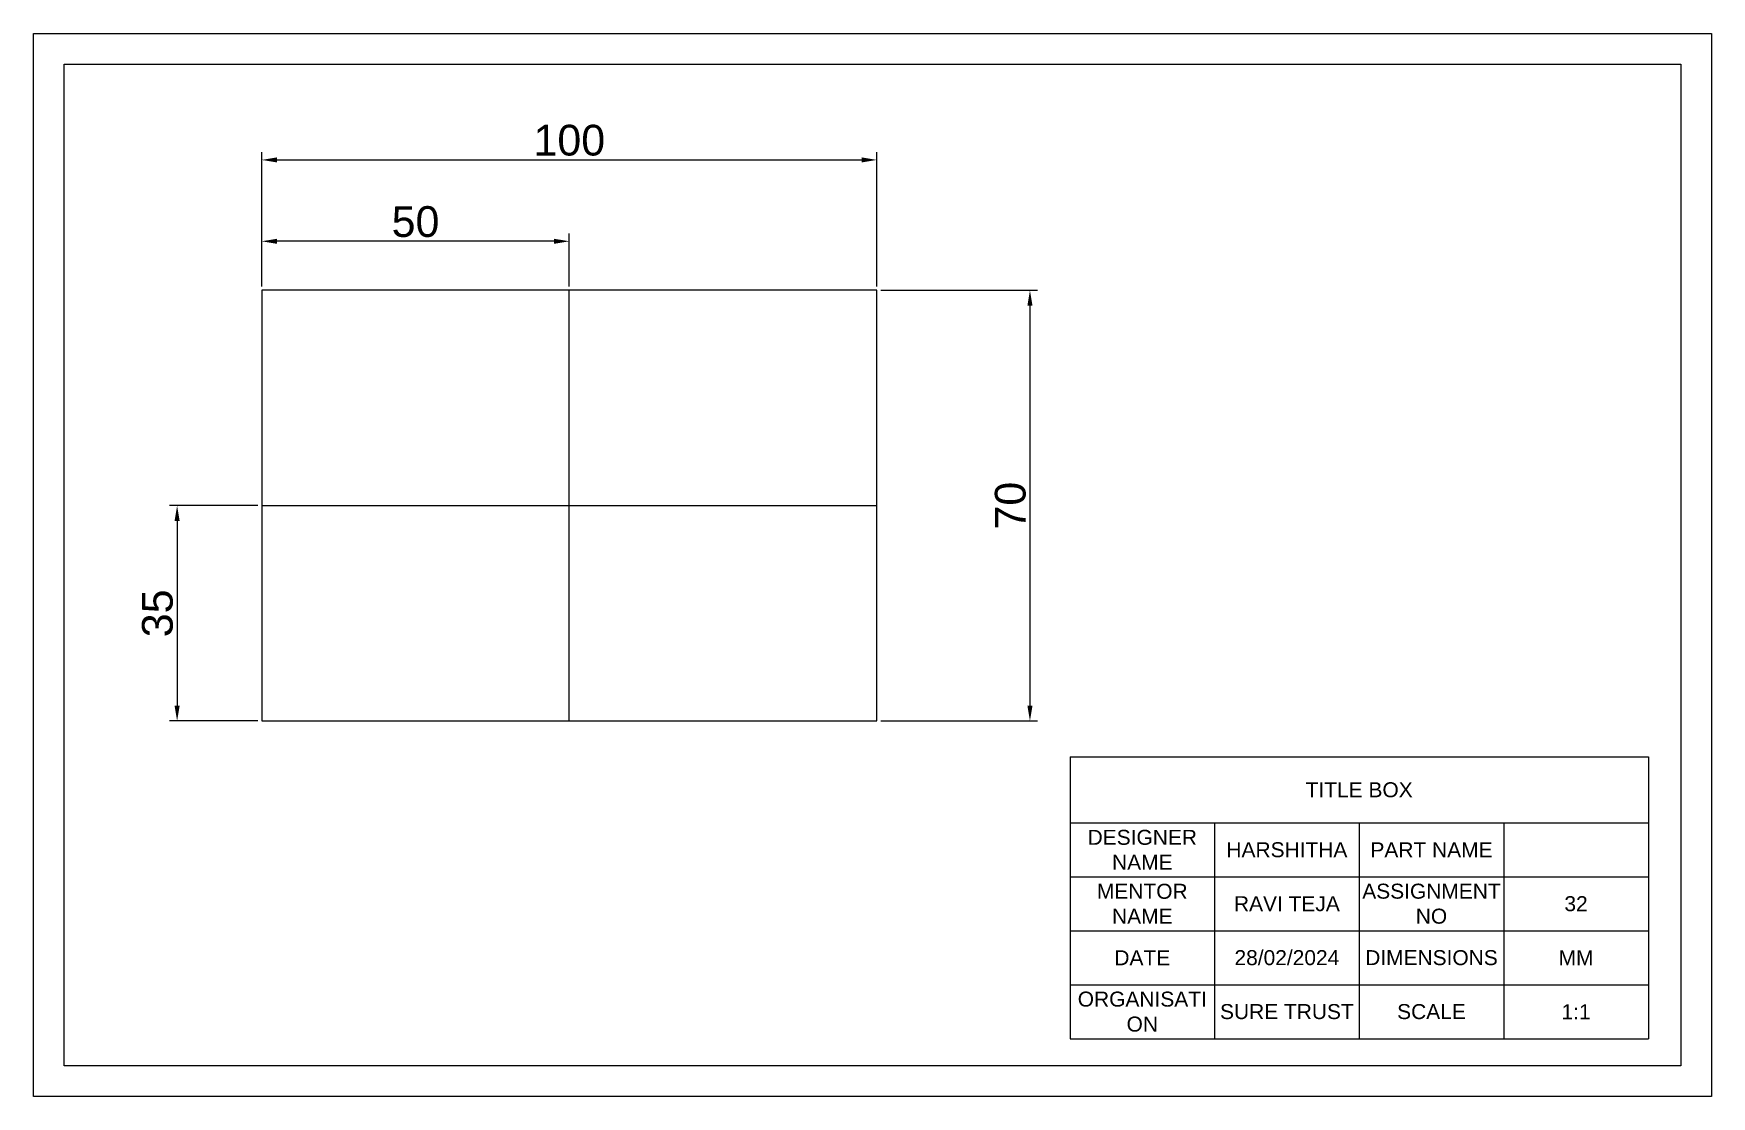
# Model space of a CAD drawing. Header units: millimetres. Extents: x -37 to 1830, y -92 to 119.
# Drawn here: x -37.1 to 235.7, y -61 to 111.7 of the extents above; entities that cross this region are included whole.
import ezdxf

# ---------------------------------------------------------------- set-up
doc = ezdxf.new("R2010")
doc.units = ezdxf.units.MM
doc.styles.get("Standard").update_dxf_attribs({"font": 'arial.ttf'})
doc.dimstyles.new('ISO-25', dxfattribs={"dimtxt": 5, "dimasz": 2.5, "dimexe": 1.25, "dimexo": 0.625, "dimtad": 1, "dimtxsty": 'Standard', "dimcen": 2.5, "dimclrd": 40, "dimclre": 40, "dimclrt": 40, "dimadec": 0, "dimazin": 0, "dimtfac": 1, "dimtmove": 0, "dimatfit": 3, "dimfxl": 1, "dimarcsym": 0})

msp = doc.modelspace()

# ---------------------------------------------------------------- texts
at = {"attachment_point": 5}
for s, width, insert, char_height in [('TITLE BOX', 94.02027, (178.403, -11.194), 2.4361), ('DESIGNER NAME', 23.50507, (143.145, -20.939), 2.43614), ('HARSHITHA', 23.50507, (166.651, -20.939), 2.4361), ('PART NAME', 23.50507, (190.156, -20.939), 2.4361), ('MENTOR NAME', 23.50507, (143.145, -29.709), 2.43614), ('ASSIGNMENT NO', 23.50507, (190.156, -29.709), 2.43614), ('RAVI TEJA', 23.50507, (166.651, -29.709), 2.4361), ('32', 23.50507, (213.661, -29.709), 2.4361), ('DATE', 23.50507, (143.145, -38.479), 2.4361), ('28/02/2024', 23.50507, (166.651, -38.479), 2.4361), ('DIMENSIONS', 23.50507, (190.156, -38.479), 2.4361), ('MM', 23.50507, (213.661, -38.479), 2.4361), ('ORGANISATI\\PON', 23.50507, (143.145, -47.249), 2.4361), ('SURE TRUST', 23.50507, (166.651, -47.249), 2.4361), ('SCALE', 23.50507, (190.156, -47.249), 2.4361), ('1:1', 23.50507, (213.661, -47.249), 2.4361)]:
    msp.add_mtext_dynamic_manual_height_columns(s, width=width, gutter_width=12.181, heights=[0], dxfattribs=dict(at, insert=insert, char_height=char_height))

# ---------------------------------------------------------------- blocks, each defined once
blk = doc.blocks.new('*D26')
at = {"color": 40, "lineweight": -2, "transparency": 16777216}
for p, q in [((0, 70.62), (0, 92.44)), ((2.5, 91.19), (97.5, 91.19)), ((100, 70.62), (100, 92.44))]:
    blk.add_line(p, q, dxfattribs=at)
at = {"color": 40, "transparency": 16777216}
for points in [[(2.5, 91.61), (2.5, 90.78), (0, 91.19)], [(97.5, 91.61), (97.5, 90.78), (100, 91.19)]]:
    blk.add_solid(points, dxfattribs=at)
at = {"layer": 'Defpoints', "color": 0, "transparency": 16777216}
for p in [(100, 91.19), (0, 70), (100, 70)]:
    blk.add_point(p, dxfattribs=at)
at = {"color": 40, "transparency": 16777216, "insert": (50, 94.37), "char_height": 5, "attachment_point": 5}
blk.add_mtext('100', dxfattribs=at)
blk = doc.blocks.new('*D27')
at = {"color": 40, "lineweight": -2, "transparency": 16777216}
for p, q in [((100.63, 70), (126.13, 70)), ((124.88, 67.5), (124.88, 2.5)), ((100.63, 0), (126.13, 0))]:
    blk.add_line(p, q, dxfattribs=at)
at = {"color": 40, "transparency": 16777216}
for points in [[(124.47, 67.5), (125.3, 67.5), (124.88, 70)], [(124.47, 2.5), (125.3, 2.5), (124.88, 0)]]:
    blk.add_solid(points, dxfattribs=at)
at = {"layer": 'Defpoints', "color": 0, "transparency": 16777216}
for p in [(100, 70), (100, 0), (124.88, 0)]:
    blk.add_point(p, dxfattribs=at)
at = {"color": 40, "transparency": 16777216, "insert": (121.71, 35), "char_height": 5, "attachment_point": 5, "rotation": 90}
blk.add_mtext('70', dxfattribs=at)
blk = doc.blocks.new('*D28')
at = {"color": 40, "lineweight": -2, "transparency": 16777216}
for p, q in [((0, 70.62), (0, 79.22)), ((50, 70.62), (50, 79.22)), ((47.5, 77.97), (2.5, 77.97))]:
    blk.add_line(p, q, dxfattribs=at)
at = {"color": 40, "transparency": 16777216}
for points in [[(2.5, 78.38), (2.5, 77.55), (0, 77.97)], [(47.5, 78.38), (47.5, 77.55), (50, 77.97)]]:
    blk.add_solid(points, dxfattribs=at)
at = {"layer": 'Defpoints', "color": 0, "transparency": 16777216}
for p in [(0, 77.97), (0, 70), (50, 70)]:
    blk.add_point(p, dxfattribs=at)
at = {"color": 40, "transparency": 16777216, "insert": (25, 81.14), "char_height": 5, "attachment_point": 5}
blk.add_mtext('50', dxfattribs=at)
blk = doc.blocks.new('*D29')
at = {"color": 40, "lineweight": -2, "transparency": 16777216}
for p, q in [((-0.63, 35), (-15.01, 35)), ((-13.76, 32.5), (-13.76, 2.5)), ((-0.63, 0), (-15.01, 0))]:
    blk.add_line(p, q, dxfattribs=at)
at = {"color": 40, "transparency": 16777216}
for points in [[(-14.18, 32.5), (-13.34, 32.5), (-13.76, 35)], [(-14.18, 2.5), (-13.34, 2.5), (-13.76, 0)]]:
    blk.add_solid(points, dxfattribs=at)
at = {"layer": 'Defpoints', "color": 0, "transparency": 16777216}
for p in [(0, 35), (0, 0), (-13.76, 0)]:
    blk.add_point(p, dxfattribs=at)
at = {"color": 40, "transparency": 16777216, "insert": (-16.94, 17.5), "char_height": 5, "attachment_point": 5, "rotation": 90}
blk.add_mtext('35', dxfattribs=at)
blk = doc.blocks.new('*T31')
at = {"color": 0, "linetype": 'ByBlock', "lineweight": -2, "transparency": 16777216}
for p, q in [((0, 0), (94.02, 0)), ((0, 0), (0, -45.8)), ((94.02, 0), (94.02, -45.8)), ((0, -10.72), (94.02, -10.72)), ((23.51, -10.72), (23.51, -45.8)), ((47.01, -10.72), (47.01, -45.8)), ((70.52, -10.72), (70.52, -45.8)), ((0, -19.49), (94.02, -19.49)), ((0, -28.26), (94.02, -28.26)), ((0, -37.03), (94.02, -37.03)), ((0, -45.8), (94.02, -45.8))]:
    blk.add_line(p, q, dxfattribs=at)

# ---------------------------------------------------------------- dimensions: what is measured, and where the dimension line sits
dim = msp.add_linear_dim(base=(100, 91.192), p1=(0, 70), p2=(100, 70), dimstyle='ISO-25')
dim.commit()
dim.dimension.update_dxf_attribs({"geometry": '*D26', "text_midpoint": (50, 91.192), "dimtype": 160})
dim = msp.add_linear_dim(base=(0, 77.965), p1=(50, 70), p2=(0, 70), dimstyle='ISO-25')
dim.commit()
dim.dimension.update_dxf_attribs({"geometry": '*D28', "text_midpoint": (25, 81.143)})
for base, p1, p2, picture, middle in [((124.883, 0), (100, 70), (100, 0), '*D27', (121.705, 35)), ((-13.761, 0), (0, 35), (0, 0), '*D29', (-16.941, 17.5))]:
    dim = msp.add_linear_dim(base=base, p1=p1, p2=p2, angle=90, dimstyle='ISO-25')
    dim.commit()
    dim.dimension.update_dxf_attribs({"geometry": picture, "text_midpoint": middle})

# ---------------------------------------------------------------- linework, layer by layer
for p, q in [((100, 70), (0, 70)), ((0, 70), (0, 0)), ((50, 0), (50, 70)), ((100, 0), (100, 70)), ((0, 35), (100, 35)), ((0, 0), (100, 0))]:
    msp.add_line(p, q)
for points in [[(-37.097, 111.73), (235.67, 111.73), (235.67, -61.021), (-37.097, -61.021)], [(-32.097, 106.73), (230.67, 106.73), (230.67, -56.021), (-32.097, -56.021)]]:
    msp.add_lwpolyline(points, close=True)

# ---------------------------------------------------------------- block references
msp.add_blockref('*T31', (131.393, -5.835))

msp.set_redraw_order([(e.dxf.handle, doc.entitydb.next_handle()) for e in msp.query("TEXT MTEXT ATTDEF DIMENSION ARC_DIMENSION")])  # texts and dimensions are drawn at this point

doc.saveas('drawing.dxf')
